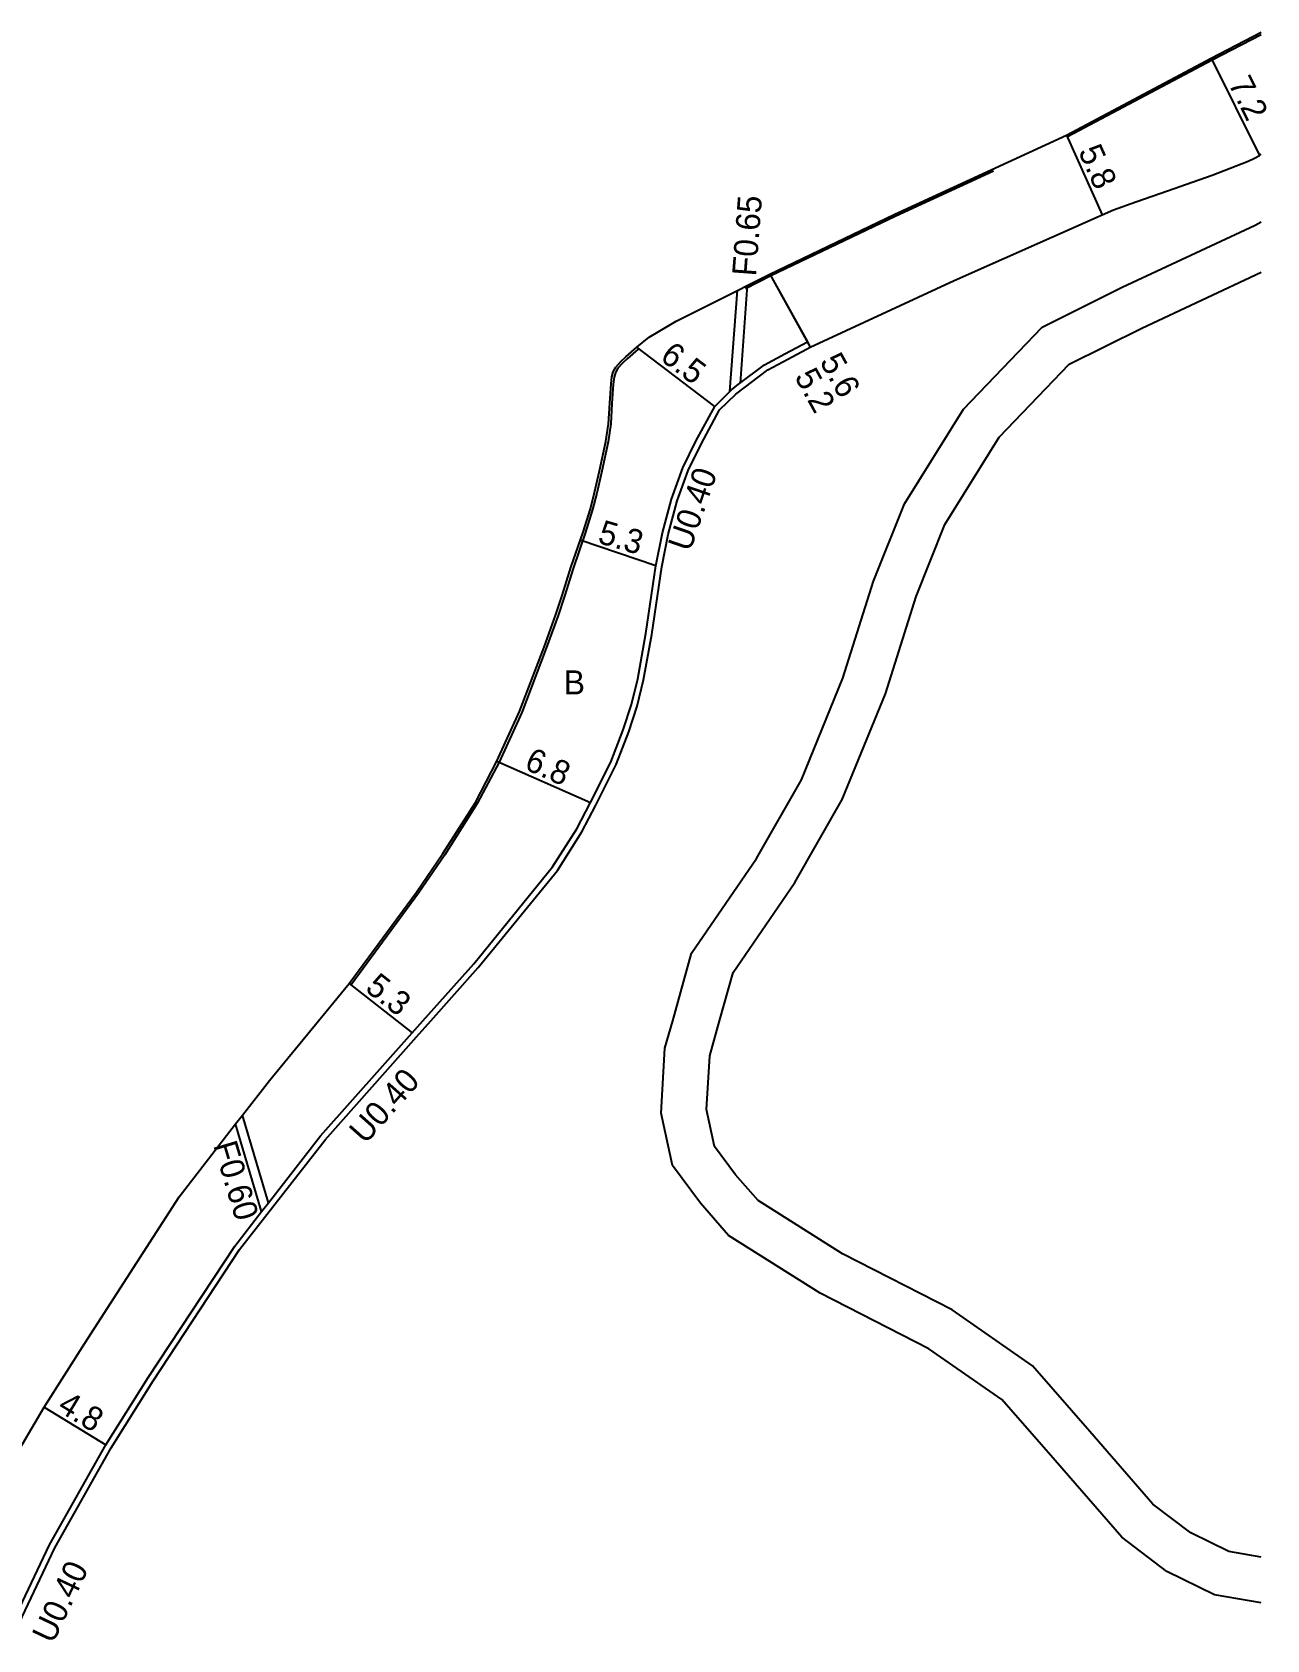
# Model space of a CAD drawing. Header units: metres. Extents: x -24000 to -20800, y -90000 to -87000.
# Drawn here: x -21163.9 to -21081.9, y -88187.9 to -88081.1 of the extents above; entities that cross this region are included whole.
import ezdxf

# ---------------------------------------------------------------- set-up
doc = ezdxf.new("R2010")
doc.units = ezdxf.units.M
doc.header["$LTSCALE"] = 2.5
for name, color, linetype in [('側溝・桝', 7, 'Continuous'), ('幅員', 7, 'Continuous'), ('歩道・分離帯・安全施設', 7, 'Continuous'), ('舗装', 7, 'Continuous'), ('道路', 7, 'Continuous')]:
    doc.layers.add(name, color=color, linetype=linetype)
doc.styles.get("Standard").update_dxf_attribs({"font": ''})
doc.styles.get('Standard').set_extended_font_data('@MS PGothic')

msp = doc.modelspace()

# ---------------------------------------------------------------- texts
at = {"layer": '側溝・桝'}
for s, rotation, p in [('F0.65', 85.7171, (-21115.81, -88097.36)), ('U0.40', 70.9673, (-21120.19, -88115.68)), ('U0.40', 48.4131, (-21141.76, -88155.02)), ('F0.60', 286.6178, (-21151.87, -88155.03)), ('U0.40', 64.618, (-21162.5, -88188.2))]:
    msp.add_text(s, height=1.6, rotation=rotation, dxfattribs=at).set_placement(p)
at = {"layer": '幅員'}
for s, rotation, p in [('7.2', 296.5073, (-21084.48, -88084.53)), ('5.8', 294.1068, (-21094.44, -88089.03)), ('6.5', 322.8272, (-21122.26, -88102.84)), ('5.6', 298.9692, (-21111.62, -88102.99)), ('5.2', 298.9692, (-21113.29, -88104)), ('5.3', 343.7212, (-21126.39, -88115.02)), ('6.8', 336.0886, (-21131.27, -88130.03)), ('5.3', 321.8269, (-21141.84, -88144.74)), ('4.8', 328.7929, (-21162.28, -88172.64))]:
    msp.add_text(s, height=1.6, rotation=rotation, dxfattribs=at).set_placement(p)
at = {"layer": '舗装'}
msp.add_text('B', height=1.6, dxfattribs=at).set_placement((-21128.57, -88125.1))

# ---------------------------------------------------------------- linework, layer by layer
at = {"layer": '側溝・桝'}
for points in [[(-21117.55, -88104.98), (-21117.04, -88098.26)], [(-21116.85, -88104.42), (-21116.37, -88097.92)]]:
    msp.add_lwpolyline(points, dxfattribs=at)
at = {"layer": '側溝・桝', "flags": 128}
for points in [[(-21137.4, -88146.77), (-21134.26, -88143.24), (-21129, -88136.78), (-21127.37, -88134.23), (-21126.44, -88132.45), (-21125.1, -88129.76), (-21124.26, -88127.58), (-21123.7, -88125.88), (-21123.28, -88124.14), (-21122.73, -88121.13), (-21122.07, -88116.63), (-21121.64, -88114.47), (-21121.04, -88112.25), (-21120.31, -88110.22), (-21119.45, -88108.47), (-21118.23, -88106.21), (-21117.15, -88105.15), (-21115.03, -88103.55), (-21113.7, -88102.83), (-21112.47, -88102.17), (-21112.21, -88102.03)], [(-21169.41, -88200), (-21167.52, -88193.85), (-21166.33, -88190.46), (-21165.14, -88187.61), (-21162.37, -88181.76), (-21158.64, -88175.13), (-21155.85, -88170.67), (-21150.11, -88161.96), (-21144.43, -88154.67), (-21138.35, -88147.83), (-21137.4, -88146.77)], [(-21148.19, -88158.85), (-21149.92, -88153.04)], [(-21148.64, -88159.43), (-21150.37, -88153.62)]]:
    msp.add_lwpolyline(points, dxfattribs=at)
at = {"layer": '幅員', "flags": 128}
for points in [[(-21085.6, -88082.85), (-21082.39, -88089.3)], [(-21095.2, -88087.95), (-21092.83, -88093.24)], [(-21114.9, -88097.18), (-21112.21, -88102.03)], [(-21114.9, -88097.18), (-21112.4, -88101.68)], [(-21118.55, -88105.97), (-21123.73, -88102.04)], [(-21122.46, -88116.56), (-21127.48, -88114.85)], [(-21133.02, -88129.53), (-21126.8, -88132.28)], [(-21142.82, -88144.29), (-21138.65, -88147.56)], [(-21163.09, -88172.44), (-21158.99, -88174.93)]]:
    msp.add_lwpolyline(points, dxfattribs=at)
at = {"layer": '歩道・分離帯・安全施設', "flags": 128}
for points in [[(-21082.27, -88081.29), (-21085.53, -88082.99), (-21095.13, -88088.08)], [(-21100.05, -88090.35), (-21106.54, -88093.34), (-21114.83, -88097.31), (-21116.51, -88098.16)], [(-21123.63, -88102.16), (-21124.36, -88102.81), (-21124.68, -88103.09), (-21124.99, -88103.44), (-21125.15, -88103.73), (-21125.24, -88104.04), (-21125.29, -88104.5), (-21125.38, -88105.77), (-21125.45, -88107.14), (-21125.63, -88108.33), (-21126.05, -88110.27), (-21126.38, -88111.73), (-21126.67, -88112.82), (-21127.16, -88114.38), (-21127.96, -88116.73), (-21128.53, -88118.57), (-21128.96, -88119.85), (-21129.75, -88122.03), (-21131.37, -88126.29), (-21132.88, -88129.59), (-21134.32, -88132.35), (-21136.48, -88135.75), (-21138.23, -88138.3), (-21142.7, -88144.38)]]:
    msp.add_lwpolyline(points, dxfattribs=at)
at = {"layer": '道路', "flags": 128}
for points in [[(-21144.86, -88146.77), (-21142.82, -88144.29), (-21138.35, -88138.22), (-21136.6, -88135.66), (-21134.45, -88132.27), (-21133.02, -88129.53), (-21131.51, -88126.23), (-21129.89, -88121.97), (-21129.1, -88119.8), (-21128.68, -88118.52), (-21128.1, -88116.68), (-21127.3, -88114.33), (-21126.81, -88112.78), (-21126.53, -88111.69), (-21126.2, -88110.24), (-21125.78, -88108.3), (-21125.6, -88107.12), (-21125.53, -88105.76), (-21125.44, -88104.48), (-21125.39, -88104.01), (-21125.29, -88103.67), (-21125.12, -88103.36), (-21124.78, -88102.99), (-21124.46, -88102.69), (-21123.73, -88102.04), (-21122.9, -88101.37), (-21121.11, -88100.32), (-21116.91, -88098.2), (-21116.5, -88097.99), (-21114.9, -88097.18), (-21106.6, -88093.2), (-21095.2, -88087.95), (-21085.6, -88082.85), (-21082.27, -88081.12)], [(-21112.4, -88101.68), (-21112.21, -88102.03), (-21102.66, -88097.61), (-21092.83, -88093.24), (-21092.08, -88092.92), (-21090.59, -88092.38), (-21088.49, -88091.66), (-21085.52, -88090.62), (-21083.13, -88089.68), (-21082.72, -88089.48), (-21082.39, -88089.3), (-21082.27, -88089.23)], [(-21121.34, -88146.77), (-21120.09, -88142.29), (-21115.79, -88136), (-21112.8, -88130.76), (-21110.04, -88124.02), (-21108.02, -88117.57), (-21105.96, -88112.45), (-21102.04, -88106.16), (-21096.82, -88100.72), (-21091.49, -88098.06), (-21082.67, -88093.93), (-21082.27, -88093.72)], [(-21118.23, -88146.77), (-21117.33, -88143.57), (-21113.24, -88137.59), (-21110.1, -88132.07), (-21107.22, -88125.05), (-21105.19, -88118.59), (-21103.27, -88113.81), (-21099.66, -88108.02), (-21095.01, -88103.17), (-21090.2, -88100.77), (-21082.27, -88097.05)], [(-21137.94, -88146.77), (-21134.56, -88142.98), (-21129.32, -88136.54), (-21127.71, -88134.03), (-21126.8, -88132.28), (-21125.46, -88129.59), (-21124.63, -88127.45), (-21124.08, -88125.77), (-21123.67, -88124.06), (-21123.13, -88121.06), (-21122.46, -88116.56), (-21122.03, -88114.37), (-21121.42, -88112.13), (-21120.68, -88110.06), (-21119.8, -88108.28), (-21118.55, -88105.97), (-21117.41, -88104.84), (-21116.99, -88104.52), (-21115.25, -88103.21), (-21113.89, -88102.47), (-21112.4, -88101.68)], [(-21175.54, -88200), (-21172.91, -88192.79), (-21169.93, -88185.12), (-21165.31, -88176.23), (-21163.09, -88172.44), (-21160.39, -88168.19), (-21154.11, -88158.47), (-21150.37, -88153.62), (-21149.92, -88153.04), (-21148.13, -88150.73), (-21144.86, -88146.77)], [(-21169.83, -88200), (-21167.9, -88193.72), (-21166.71, -88190.31), (-21165.51, -88187.45), (-21162.72, -88181.58), (-21158.99, -88174.93), (-21156.18, -88170.45), (-21150.43, -88161.73), (-21148.64, -88159.43), (-21148.19, -88158.85), (-21144.74, -88154.42), (-21138.65, -88147.56), (-21137.94, -88146.77)], [(-21082.27, -88185.43), (-21085.36, -88184.9), (-21088.53, -88183.34), (-21091.53, -88181.07), (-21095.94, -88175.97), (-21099.48, -88171.93), (-21104.33, -88168.55), (-21111.56, -88164.85), (-21117.65, -88161.02), (-21119.51, -88158.88), (-21121.35, -88156.39), (-21122.12, -88152.91), (-21121.86, -88148.6), (-21121.34, -88146.77)], [(-21082.27, -88182.38), (-21084.42, -88182.01), (-21086.95, -88180.77), (-21089.47, -88178.87), (-21093.65, -88174.04), (-21097.46, -88169.68), (-21102.78, -88165.97), (-21110.07, -88162.24), (-21115.68, -88158.71), (-21117.17, -88157.01), (-21118.56, -88155.12), (-21119.1, -88152.67), (-21118.88, -88149.1), (-21118.23, -88146.77)]]:
    msp.add_lwpolyline(points, dxfattribs=at)

msp.set_redraw_order([(e.dxf.handle, doc.entitydb.next_handle()) for e in msp.query("TEXT MTEXT ATTDEF DIMENSION ARC_DIMENSION")])  # texts and dimensions are drawn at this point

doc.saveas('drawing.dxf')
